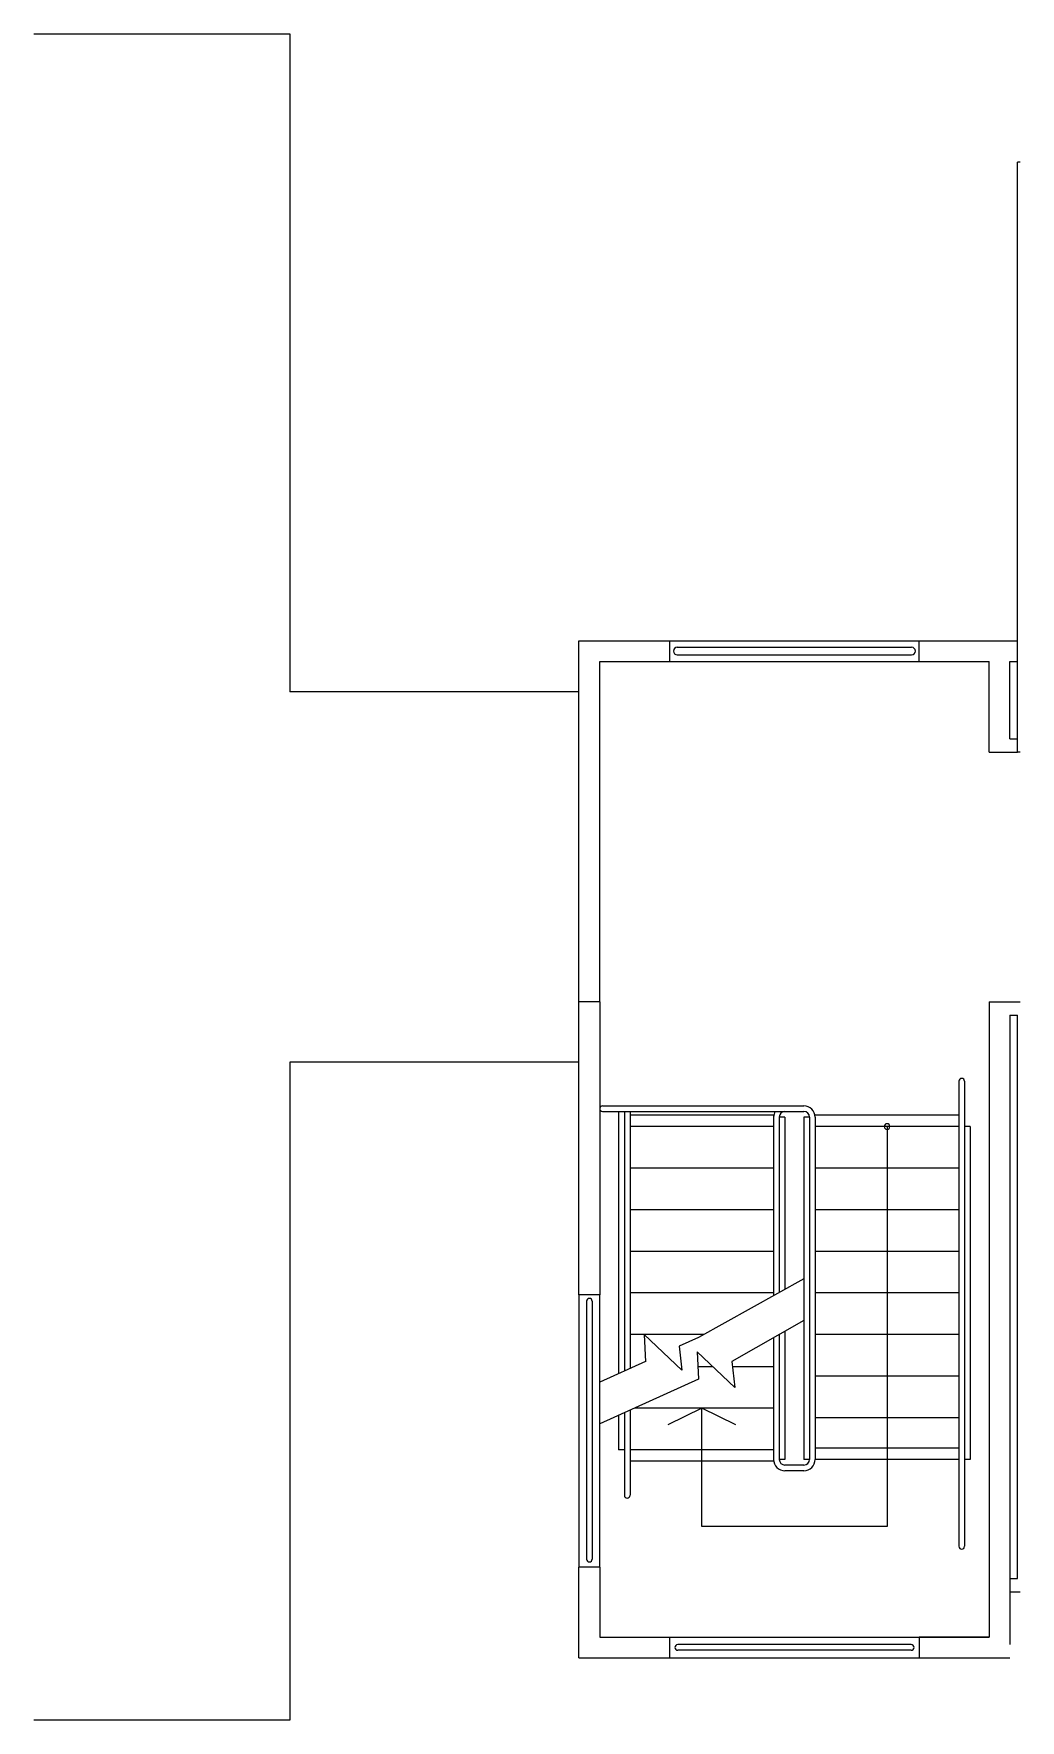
# Model space of a CAD drawing. Header units: inches. Extents: x -89 to 3167, y -84 to 1655.
# Drawn here: x 1215.5 to 1476.5, y 71.6 to 517.6 of the extents above; entities that cross this region are included whole.
import ezdxf

# ---------------------------------------------------------------- set-up
doc = ezdxf.new("R2010")
doc.units = ezdxf.units.IN
doc.header["$LTSCALE"] = 10
doc.header["$MEASUREMENT"] = 0
for name, color, linetype in [('A-FLOR', 3, 'CONTINUOUS'), ('A-ROOF', 2, 'CONTINUOUS'), ('A-WALL', 5, 'CONTINUOUS')]:
    doc.layers.add(name, color=color, linetype=linetype)

msp = doc.modelspace()

# ---------------------------------------------------------------- linework, layer by layer
at = {"layer": 'A-FLOR'}
for p, q in [((1385.71, 355.31), (1447.71, 355.31)), ((1385.71, 353.31), (1447.71, 353.31)), ((1460.21, 240.56), (1460.21, 117.56)), ((1461.71, 240.56), (1461.71, 117.56)), ((1365.96, 234.06), (1419.21, 234.06)), ((1365.96, 232.56), (1419.21, 232.56)), ((1370.21, 232.56), (1370.21, 163.25)), ((1371.71, 232.56), (1371.71, 163.93)), ((1373.21, 232.56), (1373.21, 164.61)), ((1411.21, 231.56), (1373.17, 231.56)), ((1411.21, 228.56), (1373.21, 228.56)), ((1411.21, 231.56), (1411.21, 183.89)), ((1412.71, 231.06), (1412.71, 184.72)), ((1414.21, 231.06), (1412.71, 231.06)), ((1414.21, 231.06), (1414.21, 185.56)), ((1419.21, 231.06), (1419.21, 140.56)), ((1420.71, 231.06), (1419.21, 231.06)), ((1420.71, 231.06), (1420.71, 140.56)), ((1460.21, 231.56), (1422.17, 231.56)), ((1422.21, 231.06), (1422.21, 140.56)), ((1460.21, 228.56), (1422.21, 228.56)), ((1441.21, 228.56), (1441.21, 122.77)), ((1463.21, 228.56), (1461.71, 228.56)), ((1463.21, 228.56), (1463.21, 140.56)), ((1411.21, 217.56), (1373.21, 217.56)), ((1460.21, 217.56), (1422.21, 217.56)), ((1411.21, 206.56), (1373.21, 206.56)), ((1460.21, 206.56), (1422.21, 206.56)), ((1411.21, 195.56), (1373.21, 195.56)), ((1460.21, 195.56), (1422.21, 195.56)), ((1419.21, 188.34), (1391.29, 172.8)), ((1411.21, 184.56), (1373.21, 184.56)), ((1460.21, 184.56), (1422.21, 184.56)), ((1361.71, 182.38), (1361.71, 114.17)), ((1363.21, 182.38), (1363.21, 114.17)), ((1419.21, 177.27), (1400.11, 166.45)), ((1414.21, 174.44), (1414.21, 140.56)), ((1392.66, 173.56), (1373.21, 173.56)), ((1386.95, 164.16), (1377, 173.54)), ((1377, 173.54), (1377.29, 166.32)), ((1391.29, 172.8), (1386.18, 170.49)), ((1386.18, 170.49), (1386.95, 164.16)), ((1411.21, 172.74), (1411.21, 140.56)), ((1412.71, 173.59), (1412.71, 140.56)), ((1460.21, 173.56), (1422.21, 173.56)), ((1377.29, 166.46), (1365.21, 160.99)), ((1400.94, 159.6), (1390.99, 168.98)), ((1390.99, 168.98), (1391.29, 161.75)), ((1395.14, 165.06), (1391.4, 165.06)), ((1400.11, 166.45), (1400.94, 159.6)), ((1411.21, 165.06), (1400.53, 165.06)), ((1391.29, 161.75), (1365.21, 149.94)), ((1460.21, 162.56), (1422.21, 162.56)), ((1370.21, 152.21), (1370.21, 143.06)), ((1371.71, 152.89), (1371.71, 131.06)), ((1373.21, 153.57), (1373.21, 131.06)), ((1411.21, 154.06), (1374.56, 154.06)), ((1392.21, 154.06), (1383.21, 149.67)), ((1392.21, 122.77), (1392.21, 154.06)), ((1401.21, 149.67), (1392.21, 154.06)), ((1460.21, 151.56), (1422.21, 151.56)), ((1371.71, 143.06), (1370.21, 143.06)), ((1411.21, 143.06), (1373.21, 143.06)), ((1460.21, 143.56), (1422.21, 143.56)), ((1411.21, 140.06), (1373.21, 140.06)), ((1414.21, 140.56), (1412.71, 140.56)), ((1419.21, 139.06), (1414.21, 139.06)), ((1420.71, 140.56), (1419.21, 140.56)), ((1460.21, 140.56), (1422.21, 140.56)), ((1463.21, 140.56), (1461.71, 140.56)), ((1419.21, 137.56), (1414.21, 137.56)), ((1441.21, 122.77), (1392.21, 122.77)), ((1447.6, 91.56), (1385.82, 91.56)), ((1447.6, 90.06), (1385.82, 90.06))]:
    msp.add_line(p, q, dxfattribs=at)
at = {"layer": 'A-FLOR', "extrusion": (0.000345961, 2.59028e-12, 1)}
msp.add_arc((1385.71, 354.31, 0.48), 1, 90, 270, dxfattribs=at)
at = {"layer": 'A-FLOR', "extrusion": (0.000345961, 2.5904e-12, 1)}
msp.add_arc((1447.71, 354.31, 0.5), 1, 270, 90, dxfattribs=at)
at = {"layer": 'A-FLOR'}
for centre, radius, start, end in [((1460.96, 240.56), 0.75, 0, 180), ((1365.96, 233.31), 0.75, 90, 270), ((1414.21, 231.06), 3, 150, 180), ((1414.21, 231.06), 1.5, 90, 180), ((1414.21, 231.06), 3, 90, 90.0008), ((1419.21, 231.06), 3, 0, 90), ((1419.21, 231.06), 1.5, 0, 90), ((1441.21, 228.56), 0.75, 90, 270), ((1441.21, 228.56), 0.75, 270, 90), ((1362.46, 182.38), 0.75, 0, 180), ((1414.21, 140.56), 3, 180, 270), ((1414.21, 140.56), 1.5, 180, 270), ((1419.21, 140.56), 1.5, 270, 0), ((1419.21, 140.56), 3, 270, 0), ((1372.46, 131.06), 0.75, 180, 0), ((1460.96, 117.56), 0.75, 180, 0), ((1362.46, 114.17), 0.75, 180, 0), ((1385.82, 90.81), 0.75, 90, 270), ((1447.6, 90.81), 0.75, 270, 90)]:
    msp.add_arc(centre, radius, start, end, dxfattribs=at)
at = {"layer": 'A-ROOF'}
for p, q in [((1215.46, 517.56), (1283.21, 517.56)), ((1283.21, 517.56), (1283.21, 343.54)), ((1359.71, 343.54), (1283.21, 343.54)), ((1359.71, 245.56), (1283.21, 245.56)), ((1283.21, 245.56), (1283.21, 71.56)), ((1283.21, 71.56), (1215.46, 71.56))]:
    msp.add_line(p, q, dxfattribs=at)
at = {"layer": 'A-WALL'}
for p, q in [((1476.46, 483.56), (1475.71, 483.56)), ((1475.71, 327.56), (1475.71, 483.56)), ((1476.46, 327.56), (1475.71, 327.56)), ((1359.71, 184.06), (1359.71, 261.56)), ((1365.21, 261.56), (1359.71, 261.56)), ((1365.21, 261.56), (1365.21, 184.06)), ((1468.21, 261.56), (1468.21, 93.56)), ((1468.21, 261.56), (1473.71, 261.56)), ((1473.71, 258.06), (1473.71, 105.56)), ((1365.21, 184.06), (1359.71, 184.06)), ((1359.71, 184.06), (1359.71, 142.06)), ((1365.21, 142.06), (1365.21, 184.06)), ((1359.71, 142.06), (1359.71, 112.06)), ((1365.21, 112.06), (1365.21, 142.06)), ((1359.71, 88.06), (1359.71, 112.06)), ((1365.21, 112.06), (1359.71, 112.06)), ((1365.21, 112.06), (1365.21, 93.56)), ((1473.71, 105.56), (1473.71, 91.56)), ((1365.21, 93.56), (1383.71, 93.56)), ((1383.71, 93.56), (1449.71, 93.56)), ((1383.71, 88.06), (1383.71, 93.56)), ((1449.71, 93.56), (1468.21, 93.56)), ((1468.21, 93.56), (1449.71, 93.56)), ((1449.71, 93.56), (1449.71, 88.06)), ((1359.71, 88.06), (1383.71, 88.06)), ((1383.71, 88.06), (1449.71, 88.06)), ((1449.71, 88.06), (1473.71, 88.06))]:
    msp.add_line(p, q, dxfattribs=at)
at = {"layer": 'A-WALL', "extrusion": (0.000313141, -5.52153e-05, 1)}
for p, q in [((1359.71, 357.06), (1383.71, 357.06)), ((1359.71, 261.56), (1359.71, 357.06)), ((1383.71, 351.56), (1383.71, 357.06)), ((1383.71, 357.06), (1449.71, 357.06)), ((1449.71, 351.56), (1449.71, 357.06)), ((1449.71, 357.06), (1475.71, 357.06)), ((1365.21, 261.56), (1365.21, 351.56)), ((1365.21, 351.56), (1383.71, 351.56)), ((1383.71, 351.56), (1449.71, 351.56)), ((1449.71, 351.56), (1468.21, 351.56)), ((1468.21, 327.56), (1468.21, 351.56)), ((1473.71, 331.06), (1473.71, 351.56)), ((1473.71, 351.56), (1475.71, 351.56)), ((1473.71, 331.06), (1475.71, 331.06)), ((1468.21, 327.56), (1475.71, 327.56)), ((1473.71, 261.56), (1476.46, 261.56)), ((1473.71, 258.06), (1475.71, 258.06)), ((1475.71, 109.06), (1475.71, 258.06)), ((1473.71, 109.06), (1475.71, 109.06)), ((1473.71, 105.56), (1476.46, 105.56))]:
    msp.add_line(p, q, dxfattribs=at)

doc.saveas('drawing.dxf')
